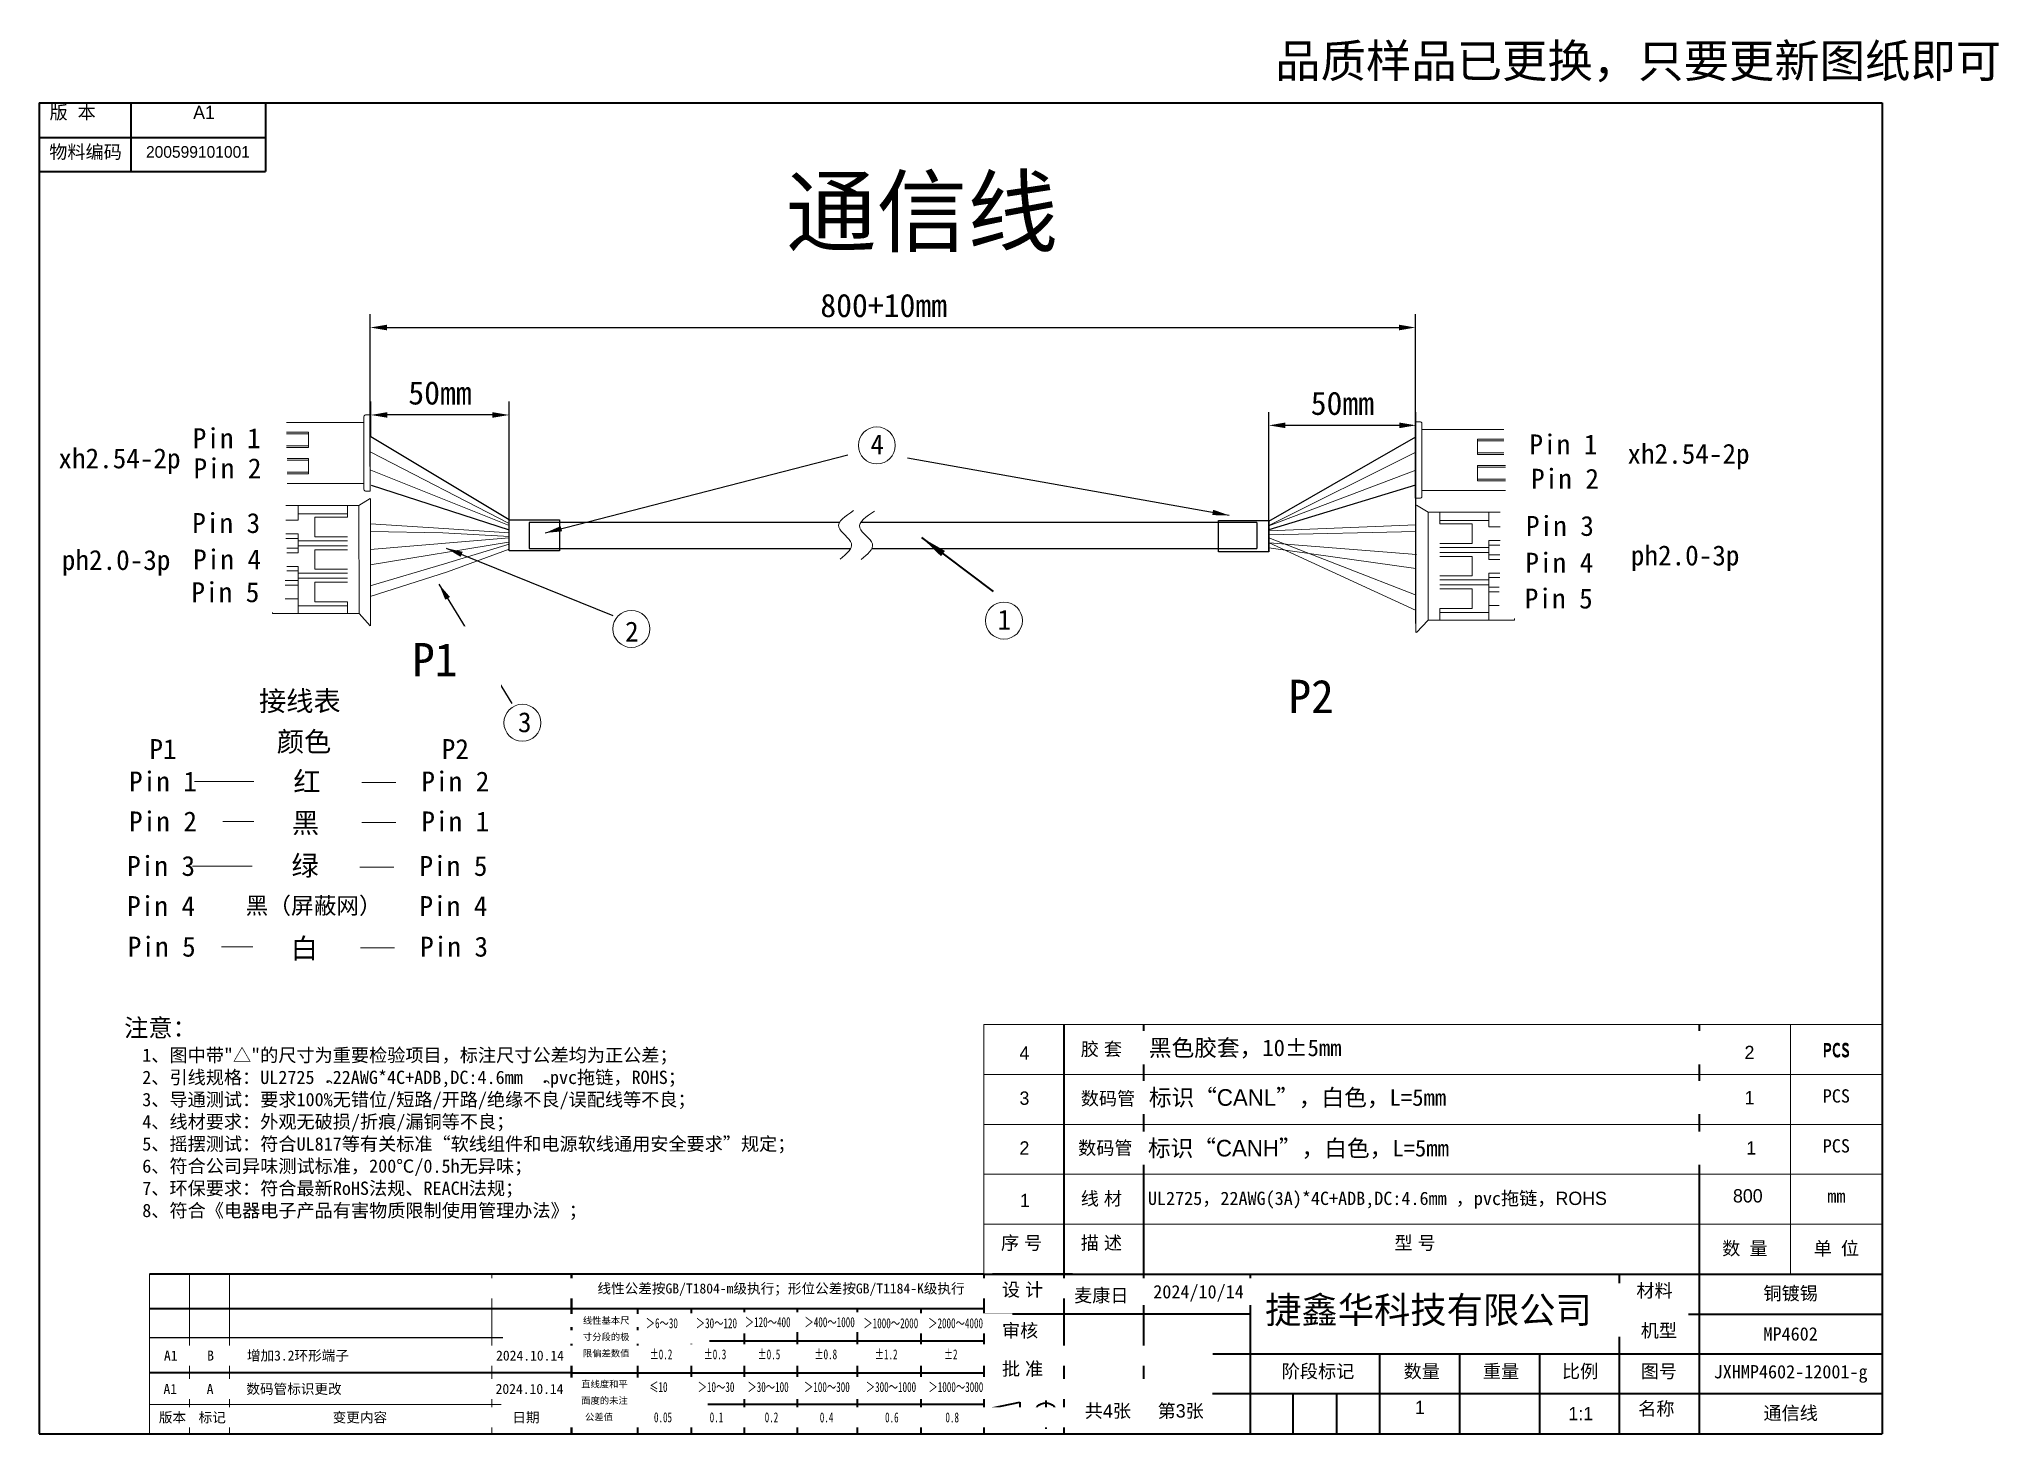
# Model space of a CAD drawing. Header units: millimetres. Extents: x -293 to 5666, y -3485 to 352.
# Drawn here: x 69.4 to 363.9, y 142.8 to 352.4 of the extents above; entities that cross this region are included whole.
import ezdxf

# ---------------------------------------------------------------- set-up
doc = ezdxf.new("R2010")
doc.units = ezdxf.units.MM
doc.header["$PDSIZE"] = -1
doc.layers.get('0').update_dxf_attribs({"lineweight": 18})
doc.layers.add('尺寸线层', color=3, linetype='Continuous', lineweight=18)
doc.layers.add('粗实线层', color=7, linetype='Continuous', lineweight=35)
doc.styles.add('SLDTEXTSTYLE0', font='')
doc.styles.add('SLDTEXTSTYLE1', font='')
doc.styles.get("Standard").update_dxf_attribs({"font": ''})
doc.styles.add('标准', font='', dxfattribs={"width": 0.667})
doc.styles.get('SLDTEXTSTYLE0').set_extended_font_data('汉仪长仿宋体')
doc.styles.get('SLDTEXTSTYLE1').set_extended_font_data('汉仪长仿宋体')
doc.styles.get('Standard').set_extended_font_data('FangSong')
doc.styles.get('标准').set_extended_font_data('宋体')
doc.dimstyles.new('ISO-25', dxfattribs={"dimtxt": 2.5, "dimasz": 2.5, "dimexe": 1.25, "dimexo": 0.625, "dimtad": 1, "dimtxsty": 'Standard', "dimcen": 2.5, "dimdle": 5, "dimadec": 0, "dimazin": 0, "dimtfac": 1, "dimtmove": 0, "dimatfit": 3, "dimfxl": 1, "dimarcsym": 0})

msp = doc.modelspace()

# ---------------------------------------------------------------- texts
at = {"color": 0, "insert": (255.1838, 351.6131), "char_height": 5, "width": 110.621868, "attachment_point": 1, "style": 'SLDTEXTSTYLE1'}
msp.add_mtext('品质样品已更换，只要更新图纸即可', dxfattribs=at)
at = {"color": 7, "linetype": 'Continuous', "lineweight": 35}
for s, insert, char_height, width, attachment_point, style in [(' 版  本', (70.2268, 342.3707), 2, 24.189751, 1, 'SLDTEXTSTYLE0'), ('A1', (94.1844, 342.3707), 2, 6.185596, 2, 'SLDTEXTSTYLE1'), ('物料编码', (70.9225, 336.429), 2, 26.865651, 1, 'SLDTEXTSTYLE0'), ('200599101001', (93.2691, 336.3061), 1.75, 6.185596, 2, 'SLDTEXTSTYLE1'), ('4', (216.752, 201.0257), 2, 12.591528, 1, 'SLDTEXTSTYLE0'), ('胶 套', (225.9625, 201.6061), 2, 12.591528, 1, 'SLDTEXTSTYLE0'), ('3', (216.752, 194.2321), 2, 12.591528, 1, 'SLDTEXTSTYLE0'), ('1', (325.7256, 194.3069), 2, 12.591528, 1, 'SLDTEXTSTYLE0'), ('2', (216.752, 186.7465), 2, 12.591528, 1, 'SLDTEXTSTYLE0'), ('{\\f汉仪长仿宋体|b0|i0|c134|p2;\\C256;数码管}', (225.5667, 186.7445), 2, 12.591528, 1, 'SLDTEXTSTYLE0'), ('1', (326.002, 186.7609), 2, 12.591528, 1, 'SLDTEXTSTYLE0'), ('1', (216.8197, 178.8567), 2, 12.591528, 1, 'SLDTEXTSTYLE0'), ('线 材', (225.9625, 179.1446), 2, 12.591528, 1, 'SLDTEXTSTYLE0'), ('{\\C256;800}', (323.9934, 179.5575), 2, 12.591528, 1, 'SLDTEXTSTYLE0'), ('序 号', (213.9625, 172.4841), 2, 12.591528, 1, 'SLDTEXTSTYLE0'), ('描 述', (225.9625, 172.4841), 2, 12.591528, 1, 'SLDTEXTSTYLE0'), ('型 号', (273.1148, 172.4841), 2, 12.591528, 1, 'SLDTEXTSTYLE0'), ('设 计', (214.1174, 165.449), 2, 12.591528, 1, 'SLDTEXTSTYLE0'), ('批 准', (214.1199, 153.5622), 2, 12.496249, 1, 'SLDTEXTSTYLE0'), ('阶段标记', (256.1648, 153.1925), 2, 20.265178, 1, 'SLDTEXTSTYLE0'), ('数量', (274.4859, 153.1925), 2, 9.645199, 1, 'SLDTEXTSTYLE0'), ('重量', (286.3976, 153.1925), 2, 9.549919, 1, 'SLDTEXTSTYLE0'), ('比例', (298.2828, 153.1925), 2, 9.066193, 1, 'SLDTEXTSTYLE0'), ('图号', (310.1298, 153.1925), 2, 9.410665, 1, 'SLDTEXTSTYLE0'), ('共4张', (226.5614, 147.2383), 2, 14.069252, 1, 'SLDTEXTSTYLE0'), ('第3张', (237.513, 147.2383), 2, 14.135734, 1, 'SLDTEXTSTYLE0'), ('1', (276.1824, 147.7606), 2, 0.833795, 1, 'SLDTEXTSTYLE1'), ('名称', (309.7468, 147.5724), 2, 9.571907, 1, 'SLDTEXTSTYLE0'), ('1:1', (301.1228, 146.8242), 2, 5.951293, 2, 'SLDTEXTSTYLE1')]:
    msp.add_mtext(s, dxfattribs=dict(at, insert=insert, char_height=char_height, width=width, attachment_point=attachment_point, style=style))
at = {"lineweight": 35, "insert": (202.0899, 325.8953), "char_height": 10, "width": 148.542964, "attachment_point": 5, "bg_fill": 2}
msp.add_mtext('{\\C1;通信线}', dxfattribs=at)
at = {"color": 2, "lineweight": 5, "char_height": 3, "width": 2.373922, "attachment_point": 1}
for s, insert in [('4', (194.3442, 292.9663)), ('1', (213.4525, 266.6309))]:
    msp.add_mtext(s, dxfattribs=dict(at, insert=insert))
at = {"color": 2, "insert": (157.4723, 264.8535), "char_height": 3, "width": 4.377417, "attachment_point": 1}
msp.add_mtext('2', dxfattribs=at)
at = {"lineweight": 5, "bg_fill": 2}
for s, insert, char_height, width, attachment_point in [('P2', (260.5841, 253.6129), 5, 14.886496, 5), ('Pin 1', (88.0195, 240.8206), 3, 14.886496, 5), ('白', (109.2652, 215.5776), 3, 14.886496, 5), ('{\\H1.33333x;注意：}\\P  1、图中带"△"的尺寸为重要检验项目，标注尺寸公差均为正公差；\\P  2、{\\C0;引线规格：\\f@FangSong|b0|i0|c134|p2;\\C256;UL2725，22AWG*4C+ADB,DC:4.6mm ，pvc\\fFangSong|b0|i0|c134|p2;拖链，ROHS\\C0;；\\P  3、导通测试：要求100%无错位/短路/开路/绝缘不良/误配线等不良；\\P  4、线材要求：外观无破损/折痕/漏铜等不良；\\P  5、摇摆测试：符合UL817等有关标准“软线组件和电源软线通用安全要求”规定；\\P  6、符合公司异味测试标准，200℃/0.5h无异味；\\P  7、环保要求：符合最新RoHS法规、REACH法规；\\P  8、符合《电器电子产品有害物质限制使用管理办法》；\\P }', (82.1804, 205.1399), 2, 106.970835, 1)]:
    msp.add_mtext(s, dxfattribs=dict(at, insert=insert, char_height=char_height, width=width, attachment_point=attachment_point))
at = {"lineweight": 5, "insert": (108.5836, 252.7451), "char_height": 3, "width": 22.624948, "attachment_point": 5}
msp.add_mtext('接线表', dxfattribs=at)
at = {"lineweight": 35, "char_height": 2}
for s, insert, width, attachment_point in [('PCS', (339.5336, 200.5273), 13.747168, 5), ('PCS', (339.5336, 200.3394), 13.747168, 5), ('PCS', (339.5336, 193.5458), 13.747168, 5), ('PCS', (339.5336, 186.0458), 13.747168, 5), ('UL2725，22AWG(3A)*4C+ADB,DC:4.6mm ，pvc拖链，{\\f汉仪长仿宋体|b0|i0|c134|p2;ROHS}', (236.0569, 179.1765), 94.700031, 1), ('mm', (339.5336, 178.5315), 13.747168, 5), ('数 量', (325.785, 170.5417), 13.75, 5), ('单 位', (339.5321, 170.5417), 13.75, 5), ('铜镀锡', (332.66, 163.7917), 27.5, 5), ('MP4602', (332.66, 157.7917), 27.5, 5), ('JXHMP4602-12001-g', (332.66, 151.7917), 27.5, 5), ('通信线', (332.66, 145.7917), 27.5, 5)]:
    msp.add_mtext(s, dxfattribs=dict(at, insert=insert, width=width, attachment_point=attachment_point))

# ---------------------------------------------------------------- blocks, each defined once
blk = doc.blocks.new('*D1146')
at = {"layer": 'Defpoints', "color": 0, "transparency": 16777216}
for p in [(276.29, 309.04), (119.18, 288.17), (276.29, 283.42)]:
    blk.add_point(p, dxfattribs=at)
at = {"layer": '尺寸线层', "color": 0, "lineweight": -2, "transparency": 16777216}
for p, q in [((119.18, 288.17), (119.18, 311.04)), ((276.29, 283.42), (276.29, 311.04)), ((121.68, 309.04), (273.79, 309.04))]:
    blk.add_line(p, q, dxfattribs=at)
at = {"layer": '尺寸线层', "color": 0, "transparency": 16777216}
for points in [[(121.68, 309.46), (121.68, 308.62), (119.18, 309.04)], [(273.79, 308.62), (273.79, 309.46), (276.29, 309.04)]]:
    blk.add_solid(points, dxfattribs=at)
at = {"layer": '尺寸线层', "color": 0, "transparency": 16777216, "insert": (196.34, 312.33), "char_height": 3.5, "attachment_point": 5}
blk.add_mtext('\\A1;800+10mm', dxfattribs=at)
blk = doc.blocks.new('*X1145')
at = {"layer": '粗实线层'}
blk.add_hatch(color=256, dxfattribs=at).paths.add_polyline_path([(-10.8, 8.13), (-7.9, 5.32), (-7.3, 6.12)], flags=0)
blk.add_line((0, 0), (-10.8, 8.13), dxfattribs=at)
blk = doc.blocks.new('1')
blk.add_line((659.9, -741.34), (659.9, -752.77))
at = {"color": 0, "lineweight": 0}
for points in [[(658.94, -741.58), (658.96, -741.49), (659.02, -741.41), (659.09, -741.36), (659.18, -741.34), (659.9, -741.34)], [(658.94, -752.53), (658.94, -741.58)], [(644.99, -742.46), (658.94, -742.46)], [(644.99, -743.94), (644.99, -742.46)], [(644.99, -751.65), (644.99, -743.94)], [(644.99, -743.94), (650.61, -743.94), (650.61, -746.21)], [(650.61, -744.19), (644.99, -744.19)], [(645.7, -745.97), (645.7, -744.19)], [(646.26, -745.97), (646.26, -744.19)], [(650.61, -745.97), (644.99, -745.97)], [(650.61, -746.21), (644.99, -746.21)], [(650.61, -750.17), (650.61, -747.9), (644.99, -747.9)], [(650.61, -748.15), (644.99, -748.15)], [(650.61, -749.93), (644.99, -749.93)], [(650.61, -750.17), (644.99, -750.17)], [(645.7, -749.93), (645.7, -748.15)], [(646.26, -749.93), (646.26, -748.15)], [(644.99, -751.65), (658.94, -751.65)], [(659.9, -752.77), (659.18, -752.77), (659.09, -752.75), (659.02, -752.7), (658.96, -752.62), (658.94, -752.53)]]:
    blk.add_lwpolyline(points, dxfattribs=at)
blk = doc.blocks.new('1111')
for p, q in [((817.07, -753.85), (817.07, -772.99)), ((817.17, -753.85), (818.92, -754.89)), ((818.92, -754.89), (818.88, -771.14)), ((831.86, -754.89), (831.86, -771.14)), ((830.47, -766.87), (830.47, -768.92)), ((818.88, -771.14), (817.17, -772.99)), ((831.86, -771.14), (818.88, -771.14)), ((820.64, -769.36), (820.64, -771.14))]:
    blk.add_line(p, q)
at = {"lineweight": 5}
for points in [[(831.86, -754.89), (818.92, -754.89)], [(825.52, -756.66), (820.64, -756.66), (820.64, -754.89)], [(820.64, -756.15), (828.02, -756.15)], [(820.64, -759.6), (825.52, -759.6), (825.52, -756.66)], [(828.02, -759.16), (830.47, -759.16), (830.47, -757.1), (828.02, -757.1)], [(828.02, -759.84), (831.86, -759.84)], [(820.64, -760.2), (828.02, -760.2)], [(820.64, -760.94), (828.02, -760.94)], [(825.52, -761.55), (820.64, -761.55)], [(825.52, -764.48), (825.52, -761.55)], [(828.02, -761.3), (831.86, -761.3)], [(828.02, -764.04), (830.47, -764.04), (830.47, -761.99), (828.02, -761.99)], [(820.64, -764.48), (825.52, -764.48)], [(820.64, -765.09), (828.02, -765.09)], [(828.02, -764.72), (831.86, -764.72)], [(820.64, -765.82), (828.02, -765.82)], [(825.52, -766.43), (820.64, -766.43)], [(825.52, -769.36), (825.52, -766.43)], [(828.02, -766.18), (831.86, -766.18)], [(830.47, -766.87), (828.02, -766.87)], [(820.64, -769.36), (825.52, -769.36)], [(820.64, -769.97), (828.02, -769.97)], [(828.02, -768.92), (830.47, -768.92)]]:
    blk.add_lwpolyline(points, dxfattribs=at)
blk = doc.blocks.new('*D1152')
at = {"layer": 'Defpoints', "color": 0, "transparency": 16777216}
for p in [(254.23, 294.34), (254.23, 275.34), (276.35, 264.56)]:
    blk.add_point(p, dxfattribs=at)
at = {"layer": '尺寸线层', "color": 0, "lineweight": -2, "transparency": 16777216}
for p, q in [((254.23, 275.34), (254.23, 296.34)), ((276.35, 264.56), (276.35, 296.34)), ((273.85, 294.34), (256.73, 294.34))]:
    blk.add_line(p, q, dxfattribs=at)
at = {"layer": '尺寸线层', "color": 0, "transparency": 16777216}
for points in [[(256.73, 294.76), (256.73, 293.92), (254.23, 294.34)], [(273.85, 293.92), (273.85, 294.76), (276.35, 294.34)]]:
    blk.add_solid(points, dxfattribs=at)
at = {"layer": '尺寸线层', "color": 0, "transparency": 16777216, "insert": (265.29, 297.63), "char_height": 3.5, "attachment_point": 5}
blk.add_mtext('\\A1;50mm', dxfattribs=at)
blk = doc.blocks.new('*D1153')
at = {"layer": 'Defpoints', "color": 0, "transparency": 16777216}
for p in [(119.25, 295.9), (119.25, 292.62), (140.04, 280.16)]:
    blk.add_point(p, dxfattribs=at)
at = {"layer": '尺寸线层', "color": 0, "lineweight": -2, "transparency": 16777216}
for p, q in [((119.25, 292.62), (119.25, 297.9)), ((140.04, 280.16), (140.04, 297.9)), ((137.54, 295.9), (121.75, 295.9))]:
    blk.add_line(p, q, dxfattribs=at)
at = {"layer": '尺寸线层', "color": 0, "transparency": 16777216}
for points in [[(121.75, 296.32), (121.75, 295.48), (119.25, 295.9)], [(137.54, 295.48), (137.54, 296.32), (140.04, 295.9)]]:
    blk.add_solid(points, dxfattribs=at)
at = {"layer": '尺寸线层', "color": 0, "transparency": 16777216, "insert": (129.65, 299.19), "char_height": 3.5, "attachment_point": 5}
blk.add_mtext('\\A1;50mm', dxfattribs=at)

# ---------------------------------------------------------------- dimensions: what is measured, and where the dimension line sits
at = {"layer": '尺寸线层'}
dim = msp.add_linear_dim(base=(276.2919, 309.0391), p1=(119.1797, 288.1652), p2=(276.2919, 283.4188), text='800+10mm', dimstyle='ISO-25', override={"dimtxt": 3.5, "dimexe": 2, "dimexo": 0, "dimgap": 1.524, "dimtih": 1, "dimtoh": 1, "dimzin": 0, "dimtxsty": 'Standard', "dimadec": 2, "dimtolj": 1}, dxfattribs=at)
dim.commit()
dim.dimension.update_dxf_attribs({"geometry": '*D1146', "text_midpoint": (196.3404, 309.0391), "dimtype": 160})
for base, p1, p2, picture, middle in [((119.2545, 295.9001), (140.0439, 280.164), (119.2545, 292.6244), '*D1153', (129.6492, 299.1941)), ((254.229, 294.3398), (276.348, 264.5602), (254.229, 275.338), '*D1152', (265.2885, 297.6338))]:
    dim = msp.add_linear_dim(base=base, p1=p1, p2=p2, text='50mm', dimstyle='ISO-25', override={"dimtxt": 3.5, "dimexe": 2, "dimexo": 0, "dimgap": 1.524, "dimtih": 1, "dimtoh": 1, "dimzin": 0, "dimtxsty": 'Standard', "dimadec": 2, "dimtolj": 1}, dxfattribs=at)
    dim.commit()
    dim.dimension.update_dxf_attribs({"geometry": picture, "text_midpoint": middle})

# ---------------------------------------------------------------- linework, layer by layer
at = {"color": 7, "linetype": 'Continuous', "lineweight": 25}
for p, q in [((83.16, 342.7917), (69.41, 342.7917)), ((69.41, 342.7917), (69.41, 337.6178)), ((83.16, 342.7917), (83.16, 337.6178)), ((83.16, 337.6178), (69.41, 337.6178)), ((149.41, 157.1917), (86.0107, 157.1917))]:
    msp.add_line(p, q, dxfattribs=at)
at = {"color": 7, "linetype": 'Continuous', "lineweight": 35}
for p, q in [((69.41, 342.7917), (346.41, 342.7917)), ((69.41, 342.7917), (69.41, 142.7917)), ((83.16, 342.7917), (83.16, 332.4726)), ((103.4031, 342.7917), (103.4031, 332.4726)), ((346.41, 342.7917), (346.41, 142.7917)), ((69.41, 337.6178), (103.4031, 337.6178)), ((69.41, 332.4726), (103.4031, 332.4726)), ((223.41, 204.2773), (223.41, 142.7917)), ((235.41, 204.2773), (235.41, 148.7917)), ((318.91, 204.2773), (318.91, 142.7917)), ((211.41, 166.7917), (86.0107, 166.7917)), ((149.41, 142.7917), (149.41, 166.7917)), ((149.41, 166.7917), (149.41, 142.7917)), ((211.41, 166.7917), (211.41, 142.7917)), ((211.41, 166.7917), (308.1984, 166.7917)), ((211.41, 166.7917), (211.41, 142.7917)), ((224.6984, 166.7917), (212.6984, 166.7917)), ((251.41, 166.7917), (251.41, 142.7917)), ((306.91, 166.7917), (306.91, 142.7917)), ((308.1984, 166.7917), (346.472, 166.7917)), ((211.41, 161.5705), (86.0107, 161.5705)), ((159.41, 142.7917), (159.41, 161.5705)), ((167.41, 161.5705), (167.41, 142.7917)), ((175.41, 142.7917), (175.41, 161.5705)), ((183.41, 142.7917), (183.41, 161.5705)), ((192.41, 142.7917), (192.41, 161.5705)), ((201.91, 161.5705), (201.91, 142.7917)), ((251.41, 160.7917), (211.41, 160.7917)), ((306.91, 160.7917), (346.41, 160.7917)), ((159.41, 156.7705), (211.41, 156.7705)), ((211.41, 154.7917), (346.41, 154.7917)), ((270.91, 142.7917), (270.91, 154.7917)), ((282.91, 154.7917), (282.91, 142.7917)), ((294.91, 154.7917), (294.91, 142.7917)), ((149.41, 151.9705), (86.0107, 151.9705)), ((251.41, 148.7917), (211.41, 148.7917)), ((212.6901, 146.6817), (216.7961, 147.5665)), ((216.7961, 147.5665), (216.7961, 144.0699)), ((220.6901, 147.7885), (220.6901, 143.5163)), ((346.41, 148.7917), (251.41, 148.7917)), ((257.91, 142.7917), (257.91, 148.7917)), ((264.41, 148.7917), (264.41, 142.7917)), ((211.41, 147.1705), (159.41, 147.1705)), ((217.3564, 145.6879), (211.3517, 145.6879)), ((212.6901, 146.6817), (212.6901, 144.6516)), ((216.7961, 144.0699), (212.6901, 144.6516)), ((223.7724, 145.6879), (218.9401, 145.6879))]:
    msp.add_line(p, q, dxfattribs=at)
for p, q in [((276.2919, 294.8481), (276.2919, 283.4188)), ((119.1533, 283.3407), (117.4433, 282.297)), ((119.1852, 283.3407), (119.1852, 264.2013)), ((104.5006, 282.297), (104.5006, 266.0469)), ((117.4433, 282.297), (117.4813, 266.0469)), ((254.2185, 278.4668), (276.3512, 279.4116)), ((254.2643, 277.8908), (276.3576, 278.3693)), ((105.8956, 270.323), (105.8956, 268.2692)), ((108.3369, 270.323), (108.3369, 266.0005)), ((287.3029, 269.3203), (287.3029, 264.9978)), ((104.5006, 266.0469), (117.4813, 266.0469)), ((115.7254, 267.83), (115.7254, 266.0469)), ((117.4813, 266.0469), (119.1651, 264.2013)), ((211.41, 204.2773), (346.4071, 204.2773)), ((332.66, 166.7917), (332.66, 204.2773)), ((211.41, 196.7773), (346.4071, 196.7773)), ((211.41, 196.7773), (346.4071, 196.7773)), ((211.41, 189.2917), (346.4071, 189.2917)), ((211.41, 189.2773), (346.4071, 189.2773)), ((211.41, 181.7917), (346.4071, 181.7917)), ((211.41, 174.2917), (346.4071, 174.2917)), ((318.91, 166.7917), (332.66, 166.7917))]:
    msp.add_line(p, q)
at = {"color": 1}
for p, q in [((140.0479, 279.6035), (119.2545, 290.289)), ((254.2185, 279.2555), (276.3378, 287.601))]:
    msp.add_line(p, q, dxfattribs=at)
at = {"color": 250}
for p, q in [((254.2368, 279.2646), (276.333, 290.289)), ((140.0521, 279.2695), (119.2497, 287.601))]:
    msp.add_line(p, q, dxfattribs=at)
at = {"color": 3}
for p, q in [((130.2132, 278.8596), (119.1839, 279.5164)), ((130.0711, 278.1633), (119.1839, 278.3693)), ((140.1092, 277.6492), (130.0711, 278.1633)), ((140.0521, 278.1906), (130.2132, 278.8596)), ((254.246, 277.4222), (276.3537, 268.8005)), ((254.2599, 276.6891), (276.3673, 266.5074))]:
    msp.add_line(p, q, dxfattribs=at)
at = {"color": 0}
for p, q in [((140.0545, 276.4963), (130.3274, 273.5137)), ((140.0545, 275.7149), (130.7775, 272.3371)), ((130.3274, 273.5137), (119.1571, 270.2456)), ((130.7775, 272.3371), (119.1746, 268.598))]:
    msp.add_line(p, q, dxfattribs=at)
at = {"lineweight": 5}
for p, q in [((92.1257, 222.0936), (101.07, 222.0936)), ((117.6113, 221.9394), (127.2496, 221.9394)), ((86.0107, 166.7917), (86.0107, 142.7917)), ((92.0107, 166.7917), (92.0107, 142.7917)), ((98.0107, 166.7917), (98.0107, 142.7917)), ((137.4242, 166.7917), (137.4242, 142.7917)), ((149.41, 147.1705), (86.0107, 147.1705)), ((86.0107, 142.7917), (149.41, 142.7917))]:
    msp.add_line(p, q, dxfattribs=at)
at = {"color": 0, "linetype": 'Continuous', "lineweight": 5}
msp.add_line((346.4071, 222.9511), (346.4071, 166.8923), dxfattribs=at)
at = {"color": 0, "linetype": 'Continuous', "lineweight": 35}
for p, q in [((149.41, 151.9705), (211.41, 151.9705)), ((69.41, 142.7917), (346.41, 142.7917))]:
    msp.add_line(p, q, dxfattribs=at)
at = {"color": 0, "lineweight": 0}
for points in [[(277.2505, 294.6058), (277.2295, 294.7006), (277.1768, 294.7744), (277.103, 294.827), (277.0082, 294.8481), (276.2919, 294.8481)], [(277.2505, 283.6611), (277.2505, 294.6058)], [(291.2079, 293.7315), (277.2505, 293.7315)], [(291.2079, 292.2462), (285.5821, 292.2462), (285.5821, 289.9815)], [(285.5821, 292.004), (291.2079, 292.004)], [(289.9333, 290.2237), (289.9333, 292.004)], [(290.4916, 290.2237), (290.4916, 292.004)], [(291.2079, 292.2462), (291.2079, 293.7315)], [(291.2079, 284.5354), (291.2079, 292.2462)], [(285.5821, 290.2237), (291.2079, 290.2237)], [(285.5821, 289.9815), (291.2079, 289.9815)], [(285.5821, 286.0207), (285.5821, 288.2855), (291.2079, 288.2855)], [(285.5821, 288.0432), (291.2079, 288.0432)], [(285.5821, 286.263), (291.2079, 286.263)], [(285.5821, 286.0207), (291.2079, 286.0207)], [(289.9333, 286.263), (289.9333, 288.0432)], [(290.4916, 286.263), (290.4916, 288.0432)], [(276.2919, 283.4188), (277.0082, 283.4188), (277.103, 283.4399), (277.1768, 283.4926), (277.2295, 283.5663), (277.2505, 283.6611)], [(291.2079, 284.5354), (277.2505, 284.5354)]]:
    msp.add_lwpolyline(points, dxfattribs=at)
at = {"color": 1, "lineweight": 25, "flags": 128}
for points in [[(140.0439, 280.164), (119.2545, 292.6244)], [(276.2956, 285.3537), (254.2277, 278.6505)]]:
    msp.add_lwpolyline(points, dxfattribs=at)
at = {"color": 250, "lineweight": 25, "flags": 128}
for points in [[(254.2277, 279.9521), (276.333, 292.6244)], [(119.2919, 285.3537), (140.0521, 278.6406)]]:
    msp.add_lwpolyline(points, dxfattribs=at)
at = {"lineweight": 5}
for points in [[(104.5006, 282.297), (117.4433, 282.297)], [(108.3369, 278.0344), (105.8956, 278.0344), (105.8956, 280.0882), (108.3369, 280.0882)], [(108.3369, 280.0882), (108.3369, 282.297)], [(115.7254, 281.044), (108.3369, 281.044)], [(110.8428, 280.5274), (115.7254, 280.5274), (115.7254, 282.297)], [(115.7254, 277.5952), (110.8428, 277.5952), (110.8428, 280.5274)], [(287.3029, 279.0855), (287.3029, 281.2943)], [(108.3369, 277.3498), (104.5006, 277.3498)], [(108.3369, 275.2056), (108.3369, 278.0344)], [(115.7254, 276.9881), (108.3369, 276.9881)], [(287.3029, 274.2029), (287.3029, 277.0317)], [(108.3369, 275.8902), (104.5006, 275.8902)], [(108.3369, 273.1518), (105.8956, 273.1518), (105.8956, 275.2056), (108.3369, 275.2056)], [(115.7254, 276.2519), (108.3369, 276.2519)], [(110.8428, 275.6448), (115.7254, 275.6448)], [(110.8428, 272.7126), (110.8428, 275.6448)], [(108.3369, 272.4672), (104.5006, 272.4672)], [(108.3369, 271.0076), (104.5006, 271.0076)], [(108.3369, 270.323), (108.3369, 273.1518)], [(115.7254, 272.1055), (108.3369, 272.1055)], [(115.7254, 271.3693), (108.3369, 271.3693)], [(115.7254, 272.7126), (110.8428, 272.7126)], [(287.3029, 269.3203), (287.3029, 272.1491)], [(105.8956, 270.323), (108.3369, 270.323)], [(108.3369, 268.2692), (105.8956, 268.2692)], [(110.8428, 267.83), (110.8428, 270.7622)], [(110.8428, 270.7622), (115.7254, 270.7622)], [(115.7254, 267.2229), (108.3369, 267.2229)], [(115.7254, 267.83), (110.8428, 267.83)]]:
    msp.add_lwpolyline(points, dxfattribs=at)
at = {"color": 0, "lineweight": 25, "flags": 128}
for points in [[(140.0521, 280.1642), (147.6086, 280.1642), (147.6086, 275.4652), (140.0521, 275.4652), (140.0521, 280.1642)], [(246.6725, 280.037), (254.229, 280.037), (254.229, 275.338), (246.6725, 275.338), (246.6725, 280.037)], [(189.6997, 279.7197), (143.0366, 279.7197), (143.0366, 275.8462), (191.3802, 275.8462)], [(252.4471, 279.7197), (192.8895, 279.7197)], [(252.4471, 279.7197), (252.4471, 275.8462)], [(194.5654, 275.8462), (252.4471, 275.8462)]]:
    msp.add_lwpolyline(points, dxfattribs=at)
at = {"color": 0}
for points in [[(140.0309, 277.4156), (119.1732, 275.7029)], [(139.9696, 276.7721), (119.1757, 273.3855)], [(254.2135, 275.9301), (276.3473, 272.8134)], [(254.2599, 276.6891), (276.4379, 274.9556)]]:
    msp.add_lwpolyline(points, dxfattribs=at)
at = {"color": 2, "lineweight": 5}
for centre in [(195.3094, 291.3296), (158.4158, 263.7469), (214.4177, 264.9942)]:
    msp.add_circle(centre, 2.7779, dxfattribs=at)
at = {"color": 7, "linetype": 'Continuous', "lineweight": 35}
for radius in [1.75, 1]:
    msp.add_circle((220.6901, 145.6879), radius, dxfattribs=at)
at = {"color": 0}
for points in [[(191.7848, 281.5202), (189.5958, 279.0184), (191.5034, 276.5791), (189.8147, 274.2336)], [(194.9389, 281.4576), (192.7498, 278.9558), (194.6574, 276.5165), (192.9687, 274.1711)]]:
    msp.add_spline(points, degree=3, dxfattribs=at)

# ---------------------------------------------------------------- block references
for name, p in [('1', (-540.7212, 1037.2412)), ('1111', (-540.7212, 1036.1891))]:
    msp.add_blockref(name, p)
at = {"lineweight": 5}
msp.add_blockref('*X1145', (212.8528, 269.3476), dxfattribs=at)

msp.set_redraw_order([(e.dxf.handle, doc.entitydb.next_handle()) for e in msp.query("TEXT MTEXT ATTDEF DIMENSION ARC_DIMENSION")])  # texts and dimensions are drawn at this point

# ---------------------------------------------------------------- leaders
for points in [[(145.4763, 278.1785), (190.9576, 289.8958)], [(248.2587, 280.8151), (199.9141, 289.4244)], [(130.5883, 275.8869), (155.6229, 265.7865)], [(129.4981, 270.4696), (140.4501, 252.5258)]]:
    msp.add_leader(points, dimstyle='ISO-25', override={"dimtxt": 3.5, "dimexe": 2, "dimexo": 0, "dimgap": 1.524, "dimtad": 0, "dimtih": 1, "dimtoh": 1, "dimzin": 0, "dimadec": 2, "dimtolj": 1})

# ---------------------------------------------------------------- next in the draw order: linework, layer by layer
at = {"lineweight": 5}
for p, q in [((92.5595, 215.9714), (101.5038, 215.9714)), ((117.7055, 215.8172), (127.3437, 215.8172))]:
    msp.add_line(p, q, dxfattribs=at)

# ---------------------------------------------------------------- next in the draw order: texts
at = {"lineweight": 5, "width": 14.886496, "attachment_point": 5, "bg_fill": 2}
for s, insert, char_height in [('Pin 1', (97.5932, 292.4092), 3), ('Pin 1', (298.5141, 291.4744), 3), ('Pin 3', (97.5212, 279.6375), 3), ('P1', (128.8632, 259.1433), 5), ('P1', (88.0195, 245.6965), 3), ('颜色', (109.2186, 246.6363), 3)]:
    msp.add_mtext(s, dxfattribs=dict(at, insert=insert, char_height=char_height))
at = {"color": 3, "lineweight": 5, "char_height": 2.5, "width": 89.666473, "attachment_point": 1, "bg_fill": 2}
for s, insert in [('黑色胶套，10%%P5mm', (236.1995, 202.0492)), ('标识“{\\f汉仪长仿宋体|b0|i0|c134|p2;CANL\\fFangSong|b0|i0|c134|p49;”，白色，\\f@FangSong|b0|i0|c134|p2;L=5mm}', (236.1995, 194.5808)), ('标识“{\\f汉仪长仿宋体|b0|i0|c134|p2;CANH\\fFangSong|b0|i0|c134|p49;”，白色，\\f@FangSong|b0|i0|c134|p2;L=5mm   }', (236.0569, 186.9649))]:
    msp.add_mtext(s, dxfattribs=dict(at, insert=insert))
at = {"color": 7, "linetype": 'Continuous', "lineweight": 35, "bg_fill": 2}
for s, insert, char_height, width, attachment_point in [('线性公差按GB/T1804-m级执行；形位公差按GB/T1184-K级执行', (180.9143, 165.3805), 1.5, 102.418669, 2), ('捷鑫华科技有限公司', (253.6764, 163.4057), 4, 61.63028, 1)]:
    msp.add_mtext(s, dxfattribs=dict(at, insert=insert, char_height=char_height, width=width, attachment_point=attachment_point))
at = {"color": 7, "linetype": 'Continuous', "lineweight": 35, "char_height": 1.5, "width": 11.89955, "attachment_point": 1, "style": '标准', "bg_fill": 2}
for s, insert in [('＞6～30', (160.5701, 160.1593)), ('%%P0.2', (161.1686, 155.4836)), ('≤10', (161.1238, 150.5745)), ('0.05', (161.8097, 146.0201)), ('0.4', (186.7411, 146.0083))]:
    msp.add_mtext(s, dxfattribs=dict(at, insert=insert))

# ---------------------------------------------------------------- next in the draw order: linework, layer by layer
for q in [(211.41, 204.2773), (211.41, 174.2917)]:
    msp.add_line((211.41, 166.7917), q)

# ---------------------------------------------------------------- next in the draw order: texts
at = {"lineweight": 5, "char_height": 3, "width": 14.886496, "attachment_point": 5, "bg_fill": 2}
for s, insert in [('Pin 2', (97.7122, 287.8863)), ('Pin 2', (298.7485, 286.3179)), ('Pin 4', (97.645, 274.1909)), ('红', (109.6592, 240.738))]:
    msp.add_mtext(s, dxfattribs=dict(at, insert=insert))
at = {"color": 7, "linetype": 'Continuous', "lineweight": 35, "char_height": 2, "attachment_point": 1, "style": 'SLDTEXTSTYLE0'}
for s, insert, width in [('2', (325.7256, 201.1005), 12.591528), ('{\\f汉仪长仿宋体|b0|i0|c134|p2;\\C256;数码管}', (225.9625, 194.1841), 12.591528), (' 材料', (308.7327, 165.3219), 12.899354), ('机型', (310.1298, 159.2979), 9.769795)]:
    msp.add_mtext(s, dxfattribs=dict(at, insert=insert, width=width))
at = {"color": 7, "linetype": 'Continuous', "lineweight": 35, "insert": (243.6613, 165.1391), "char_height": 2, "width": 27.117959, "attachment_point": 2, "bg_fill": 2}
msp.add_mtext('2024/10/14', dxfattribs=at)
at = {"color": 7, "linetype": 'Continuous', "lineweight": 35, "char_height": 1.5, "width": 11.89955, "attachment_point": 1, "style": '标准', "bg_fill": 2}
for s, insert in [('＞30～120', (168.0931, 160.1593)), ('%%P0.3', (169.285, 155.4836)), ('＞30～100', (175.8572, 150.5745)), ('0.1', (170.1853, 146.0201)), ('0.6', (196.5463, 146.0083))]:
    msp.add_mtext(s, dxfattribs=dict(at, insert=insert))

# ---------------------------------------------------------------- next in the draw order: linework, layer by layer
at = {"lineweight": 5}
for p, q in [((92.7478, 240.8151), (101.6921, 240.8151)), ((117.8938, 240.6609), (127.5321, 240.6609))]:
    msp.add_line(p, q, dxfattribs=at)

# ---------------------------------------------------------------- next in the draw order: texts
at = {"color": 3, "lineweight": 5, "char_height": 3, "width": 14.886496, "attachment_point": 5, "bg_fill": 2}
for insert in [(81.4796, 288.9503), (317.3087, 289.6375)]:
    msp.add_mtext('xh2.54-2p', dxfattribs=dict(at, insert=insert))
at = {"lineweight": 5, "char_height": 3, "width": 14.886496, "attachment_point": 5, "bg_fill": 2}
for s, insert in [('Pin 3', (297.9866, 279.2001)), ('Pin 5', (97.3974, 269.2395)), ('黑', (109.4536, 234.4153))]:
    msp.add_mtext(s, dxfattribs=dict(at, insert=insert))
at = {"lineweight": 35, "insert": (229.0484, 163.4817), "char_height": 2, "width": 12, "attachment_point": 5}
msp.add_mtext('麦康日', dxfattribs=at)
at = {"color": 0, "linetype": 'Continuous', "lineweight": 35, "insert": (154.6313, 160.3191), "char_height": 1, "width": 30, "attachment_point": 2, "bg_fill": 2}
msp.add_mtext('线性基本尺', dxfattribs=at)
at = {"color": 7, "linetype": 'Continuous', "lineweight": 35, "char_height": 1.5, "width": 11.89955, "attachment_point": 1, "style": '标准', "bg_fill": 2}
for s, insert in [('＞120～400', (175.4649, 160.3199)), ('%%P0.5', (177.3906, 155.4836)), ('＞10～30', (168.3812, 150.5745)), ('＞100～300', (184.3588, 150.5745)), ('0.2', (178.4543, 146.0201)), ('0.8', (205.6176, 146.0083))]:
    msp.add_mtext(s, dxfattribs=dict(at, insert=insert))

# ---------------------------------------------------------------- next in the draw order: linework, layer by layer
at = {"lineweight": 5}
for p, q in [((92.7478, 234.8091), (101.6921, 234.8091)), ((117.8938, 234.6549), (127.5321, 234.6549))]:
    msp.add_line(p, q, dxfattribs=at)

# ---------------------------------------------------------------- next in the draw order: texts
at = {"color": 3, "lineweight": 5, "insert": (80.9736, 273.6775), "char_height": 3, "width": 14.886496, "attachment_point": 5, "bg_fill": 2}
msp.add_mtext('ph2.0-3p', dxfattribs=at)
at = {"lineweight": 5, "char_height": 3, "width": 14.886496, "attachment_point": 5, "bg_fill": 2}
for s, insert in [('Pin 4', (297.8964, 273.7011)), ('Pin 2', (131.96, 240.8206)), ('绿', (109.3766, 228.0225))]:
    msp.add_mtext(s, dxfattribs=dict(at, insert=insert))
at = {"color": 7, "linetype": 'Continuous', "lineweight": 35, "char_height": 1.5, "width": 11.89955, "attachment_point": 1, "style": '标准', "bg_fill": 2}
for s, insert in [('＞400～1000', (184.4324, 160.3199)), ('%%P0.8', (185.9416, 155.4836)), ('＞300～1000', (193.6497, 150.5745))]:
    msp.add_mtext(s, dxfattribs=dict(at, insert=insert))
at = {"color": 0, "linetype": 'Continuous', "lineweight": 35, "char_height": 1, "width": 30, "attachment_point": 2, "bg_fill": 2}
for s, insert in [('寸分段的极', (154.6348, 157.8497)), ('直线度和平', (154.3721, 150.7524))]:
    msp.add_mtext(s, dxfattribs=dict(at, insert=insert))

# ---------------------------------------------------------------- next in the draw order: linework, layer by layer
at = {"lineweight": 5}
msp.add_line((117.6113, 227.9454), (127.2496, 227.9454), dxfattribs=at)

# ---------------------------------------------------------------- next in the draw order: texts
at = {"lineweight": 5, "char_height": 3, "width": 14.886496, "attachment_point": 5, "bg_fill": 2}
for s, insert in [('Pin 5', (297.8063, 268.2922)), ('P2', (131.96, 245.6965)), ('Pin 2', (88.0195, 234.8146)), ('Pin 1', (131.96, 234.8146))]:
    msp.add_mtext(s, dxfattribs=dict(at, insert=insert))
at = {"color": 7, "linetype": 'Continuous', "lineweight": 35, "char_height": 1.5, "width": 11.89955, "attachment_point": 1, "style": '标准', "bg_fill": 2}
for s, insert in [('＞1000～2000', (193.2853, 160.1593)), ('%%P1.2', (195.0242, 155.4836)), ('＞1000～3000', (203.0675, 150.5745))]:
    msp.add_mtext(s, dxfattribs=dict(at, insert=insert))
at = {"color": 0, "linetype": 'Continuous', "lineweight": 35, "char_height": 1, "width": 30, "attachment_point": 2, "bg_fill": 2}
for s, insert in [('限偏差数值', (154.6348, 155.3802)), ('面度的未注', (154.3721, 148.2829))]:
    msp.add_mtext(s, dxfattribs=dict(at, insert=insert))

# ---------------------------------------------------------------- next in the draw order: linework, layer by layer
at = {"color": 2, "lineweight": 5}
msp.add_circle((142.0366, 249.6451), 2.7779, dxfattribs=at)

# ---------------------------------------------------------------- next in the draw order: texts
at = {"color": 3, "lineweight": 5, "insert": (316.8026, 274.3647), "char_height": 3, "width": 14.886496, "attachment_point": 5, "bg_fill": 2}
msp.add_mtext('ph2.0-3p', dxfattribs=at)
at = {"color": 2, "insert": (141.3686, 251.2316), "char_height": 3, "width": 4.377417, "attachment_point": 1}
msp.add_mtext('3', dxfattribs=at)
at = {"lineweight": 5, "char_height": 3, "width": 14.886496, "attachment_point": 5, "bg_fill": 2}
for s, insert in [('Pin 3', (87.7369, 228.1051)), ('Pin 5', (131.6775, 228.1051))]:
    msp.add_mtext(s, dxfattribs=dict(at, insert=insert))
at = {"color": 7, "linetype": 'Continuous', "lineweight": 35, "char_height": 1.5, "width": 11.89955, "attachment_point": 1, "style": '标准', "bg_fill": 2}
for s, insert in [('＞2000～4000', (203.0264, 160.1593)), ('%%P2', (205.3998, 155.4836))]:
    msp.add_mtext(s, dxfattribs=dict(at, insert=insert))
at = {"color": 0, "linetype": 'Continuous', "lineweight": 35, "insert": (153.5524, 145.8135), "char_height": 1, "width": 30, "attachment_point": 2, "bg_fill": 2}
msp.add_mtext('公差值', dxfattribs=at)

# ---------------------------------------------------------------- next in the draw order: linework, layer by layer
at = {"lineweight": 5}
msp.add_line((92.4653, 228.0996), (101.4096, 228.0996), dxfattribs=at)

# ---------------------------------------------------------------- next in the draw order: texts
at = {"lineweight": 5, "bg_fill": 2}
for s, insert, char_height, width, attachment_point in [('Pin 4', (87.7369, 222.0991), 3, 14.886496, 5), ('Pin 4', (131.6775, 222.0991), 3, 14.886496, 5), ('增加3.2环形端子', (100.6224, 155.3004), 1.5, 106.970835, 1), ('变更内容', (113.5195, 146.0083), 1.5, 106.970835, 1)]:
    msp.add_mtext(s, dxfattribs=dict(at, insert=insert, char_height=char_height, width=width, attachment_point=attachment_point))
at = {"color": 7, "linetype": 'Continuous', "lineweight": 35, "insert": (214.1199, 159.2979), "char_height": 2, "width": 9.491286, "attachment_point": 1, "style": 'SLDTEXTSTYLE0'}
msp.add_mtext('审核', dxfattribs=at)

# ---------------------------------------------------------------- next in the draw order: texts
at = {"lineweight": 5, "bg_fill": 2}
for s, insert, char_height, width, attachment_point in [('Pin 5', (87.8311, 215.9769), 3, 14.886496, 5), ('Pin 3', (131.7717, 215.9769), 3, 14.886496, 5), ('2024.10.14', (138.084, 155.3004), 1.5, 106.970835, 1), ('日期', (140.5219, 146.0083), 1.5, 106.970835, 1)]:
    msp.add_mtext(s, dxfattribs=dict(at, insert=insert, char_height=char_height, width=width, attachment_point=attachment_point))

# ---------------------------------------------------------------- next in the draw order: texts
for s, insert, char_height, width, attachment_point in [('黑（屏蔽网）', (110.6662, 222.0082), 2.5, 25.835347, 5), ('A1', (88.1626, 155.3004), 1.5, 106.970835, 1), ('版本', (87.3953, 146.0083), 1.5, 106.970835, 1)]:
    msp.add_mtext(s, dxfattribs=dict(at, insert=insert, char_height=char_height, width=width, attachment_point=attachment_point))

# ---------------------------------------------------------------- next in the draw order: texts
at = {"lineweight": 5, "char_height": 1.5, "width": 106.970835, "attachment_point": 1, "bg_fill": 2}
for s, insert in [('B', (94.6565, 155.3004)), ('标记', (93.3707, 146.0083))]:
    msp.add_mtext(s, dxfattribs=dict(at, insert=insert))

# ---------------------------------------------------------------- next in the draw order: texts
at = {"lineweight": 5, "insert": (100.5506, 150.2871), "char_height": 1.5, "width": 106.970835, "attachment_point": 1, "bg_fill": 2}
msp.add_mtext('数码管标识更改', dxfattribs=at)

# ---------------------------------------------------------------- next in the draw order: texts
at = {"lineweight": 5, "insert": (138.0121, 150.2871), "char_height": 1.5, "width": 106.970835, "attachment_point": 1, "bg_fill": 2}
msp.add_mtext('2024.10.14', dxfattribs=at)

# ---------------------------------------------------------------- next in the draw order: texts
at = {"lineweight": 5, "insert": (88.0908, 150.2871), "char_height": 1.5, "width": 106.970835, "attachment_point": 1, "bg_fill": 2}
msp.add_mtext('A1', dxfattribs=at)

# ---------------------------------------------------------------- next in the draw order: texts
at = {"lineweight": 5, "insert": (94.5847, 150.2871), "char_height": 1.5, "width": 106.970835, "attachment_point": 1, "bg_fill": 2}
msp.add_mtext('A', dxfattribs=at)

doc.saveas('drawing.dxf')
